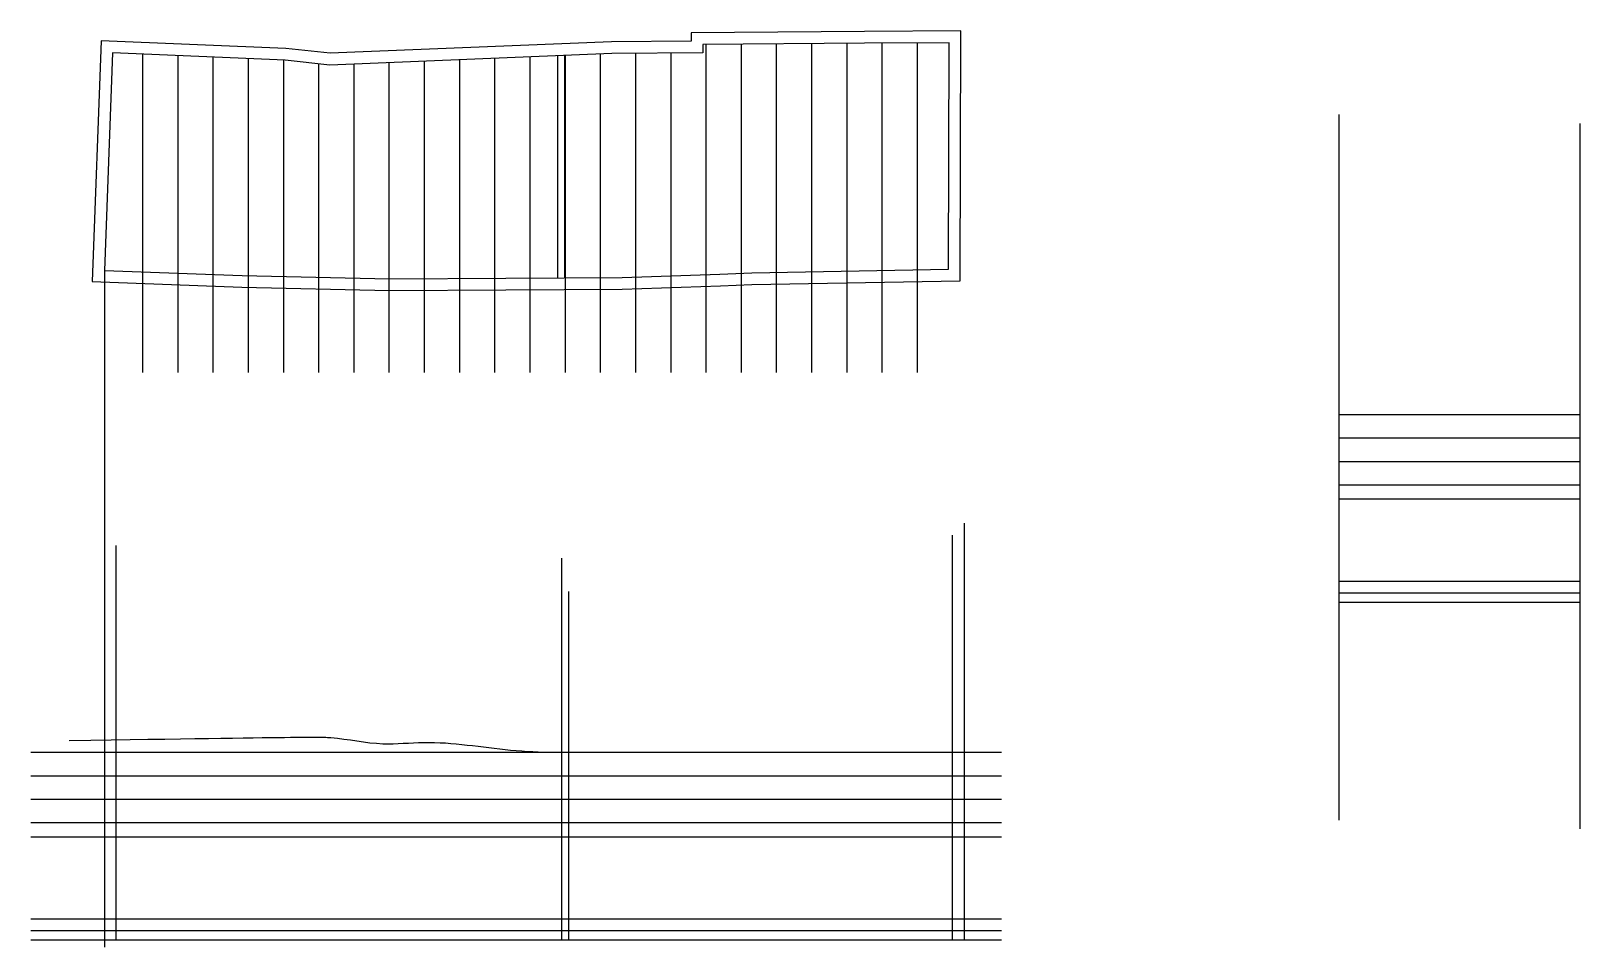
# Model space of a CAD drawing. Header units: metres. Extents: x 1491 to 3802, y 1670 to 4183.
# Drawn here: x 1570.1 to 1636.1, y 1790.5 to 1829.5 of the extents above; entities that cross this region are included whole.
import ezdxf

# ---------------------------------------------------------------- set-up
doc = ezdxf.new("R2010")
doc.units = ezdxf.units.M

msp = doc.modelspace()

# ---------------------------------------------------------------- linework, layer by layer
for p, q in [((1597.322, 1828.6), (1597.322, 1814.993)), ((1598.822, 1828.973), (1598.822, 1814.993)), ((1600.322, 1828.984), (1600.322, 1814.993)), ((1601.822, 1828.994), (1601.822, 1814.993)), ((1603.322, 1829.004), (1603.322, 1814.993)), ((1603.322, 1829.004), (1603.322, 1814.993)), ((1604.822, 1829.015), (1604.822, 1814.993)), ((1606.322, 1829.025), (1606.322, 1814.993)), ((1607.822, 1829.035), (1607.822, 1814.993)), ((1574.822, 1828.554), (1574.822, 1814.993)), ((1576.322, 1828.49), (1576.322, 1814.993)), ((1577.822, 1828.427), (1577.822, 1814.993)), ((1579.322, 1828.363), (1579.322, 1814.993)), ((1580.822, 1828.3), (1580.822, 1814.993)), ((1582.322, 1828.146), (1582.322, 1814.993)), ((1583.822, 1828.137), (1583.822, 1814.993)), ((1585.322, 1828.197), (1585.322, 1814.993)), ((1586.822, 1828.258), (1586.822, 1814.993)), ((1588.322, 1828.318), (1588.322, 1814.993)), ((1589.822, 1828.379), (1589.822, 1814.993)), ((1591.322, 1828.439), (1591.322, 1814.993)), ((1592.52, 1819.022), (1592.52, 1828.488)), ((1592.819, 1819.024), (1592.819, 1828.5)), ((1592.822, 1828.5), (1592.822, 1814.993)), ((1594.322, 1828.561), (1594.322, 1814.993)), ((1595.822, 1828.589), (1595.822, 1814.993)), ((1625.797, 1795.916), (1625.797, 1825.981)), ((1636.061, 1795.534), (1636.061, 1825.599)), ((1573.2, 1819.342), (1573.2, 1790.502)), ((1625.797, 1813.202), (1636.061, 1813.202)), ((1625.797, 1812.202), (1636.061, 1812.202)), ((1625.797, 1811.202), (1636.061, 1811.202)), ((1625.797, 1810.202), (1636.061, 1810.202)), ((1625.797, 1809.602), (1636.061, 1809.602)), ((1573.216, 1790.803), (1573.216, 1808.141)), ((1609.833, 1790.803), (1609.833, 1808.561)), ((1573.695, 1790.803), (1573.695, 1807.622)), ((1609.334, 1790.803), (1609.334, 1808.059)), ((1592.67, 1807.069), (1592.67, 1790.803)), ((1592.969, 1805.661), (1592.969, 1790.803)), ((1625.797, 1806.102), (1636.061, 1806.102)), ((1625.797, 1805.602), (1636.061, 1805.602)), ((1625.797, 1805.202), (1636.061, 1805.202)), ((1570.07, 1798.803), (1611.422, 1798.803)), ((1570.07, 1797.803), (1611.422, 1797.803)), ((1570.07, 1796.803), (1611.422, 1796.803)), ((1570.07, 1795.803), (1611.422, 1795.803)), ((1570.07, 1795.203), (1611.422, 1795.203)), ((1570.07, 1791.703), (1611.422, 1791.703)), ((1570.07, 1791.203), (1611.422, 1791.203)), ((1570.07, 1790.803), (1611.422, 1790.803))]:
    msp.add_line(p, q)
for points in [[(1582.815, 1828.594), (1580.934, 1828.794), (1573.066, 1829.126), (1572.684, 1818.863), (1579.051, 1818.626), (1585.346, 1818.484), (1595.26, 1818.54), (1599.438, 1818.688), (1599.438, 1818.688), (1600.786, 1818.736), (1609.661, 1818.903), (1609.683, 1829.546), (1605.578, 1829.518), (1598.193, 1829.467), (1598.191, 1829.105), (1594.807, 1829.079)], [(1599.42, 1819.186), (1600.773, 1819.234), (1609.164, 1819.391), (1609.184, 1829.045), (1605.581, 1829.02), (1598.688, 1828.972), (1598.686, 1828.611), (1594.819, 1828.581), (1582.799, 1828.095), (1580.897, 1828.297), (1573.545, 1828.608), (1573.2, 1819.342), (1579.066, 1819.124), (1585.35, 1818.982), (1595.25, 1819.038)]]:
    msp.add_lwpolyline(points, close=True)
at = {"color": 8, "linetype": 'Continuous', "ltscale": 12}
msp.add_open_spline([(1571.695, 1799.304), (1581.804, 1799.457), (1583.072, 1799.488), (1584.894, 1799.062), (1587.463, 1799.356), (1589.893, 1798.893), (1591.855, 1798.804), (1592.578, 1798.803), (1592.67, 1798.803)], degree=3, knots=[0, 0, 0, 0, 1.131121, 2.732888, 3.984948, 6.662257, 8.023629, 8.223634, 8.223634, 8.223634, 8.223634], dxfattribs=at)

doc.saveas('drawing.dxf')
